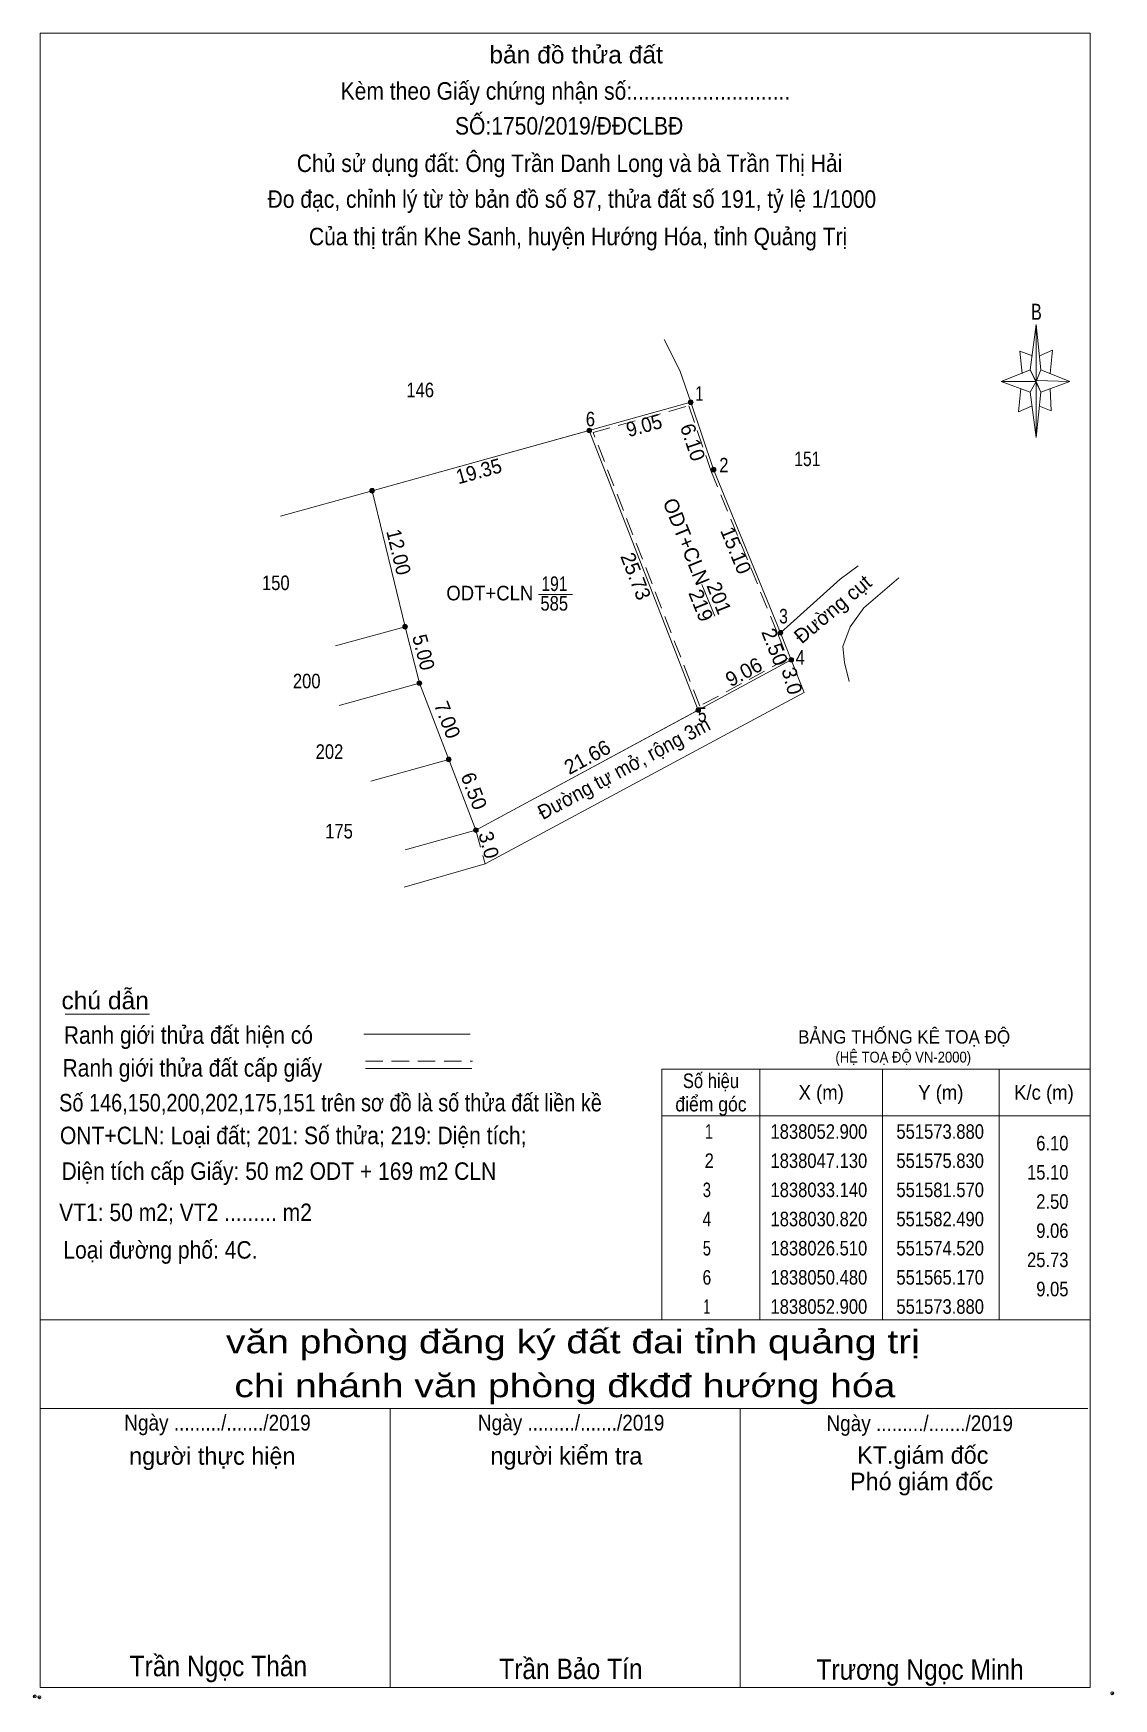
# Model space of a CAD drawing. Header units: metres. Extents: x 551221 to 551688, y 1838003 to 1838237.
# Drawn here: x 551364.1 to 551456.7, y 1838074.2 to 1838217 of the extents above; entities that cross this region are included whole.
import ezdxf
from ezdxf.enums import TextEntityAlignment as Align

# ---------------------------------------------------------------- set-up
doc = ezdxf.new("R2010")
doc.units = ezdxf.units.M
doc.header["$LTSCALE"] = 0.5
doc.header["$PDMODE"] = 32
doc.header["$PDSIZE"] = 0.25
doc.linetypes.add('MEDIUM_DASHED', pattern=[4.5, 3, -1.5])
for name, color, linetype, lineweight in [('1', 7, 'Continuous', 13), ('10', 7, 'Continuous', 13), ('17', 7, 'Continuous', 13), ('22', 7, 'Continuous', 13), ('5', 7, 'Continuous', 13), ('6', 7, 'Continuous', 13), ('63', 7, 'Continuous', 13)]:
    doc.layers.add(name, color=color, linetype=linetype, lineweight=lineweight)

msp = doc.modelspace()

# ---------------------------------------------------------------- texts
at = {"layer": '1'}
for s, height, width, p in [('BẢNG THỐNG KÊ TOẠ ĐỘ ', 1.15, 0.95, (551429.69, 1838130.38)), ('(HỆ TOẠ ĐỘ VN-2000)', 0.93, 0.9, (551432.89, 1838128.76))]:
    msp.add_text(s, height=height, dxfattribs=dict(at, width=width)).set_placement(p)
at = {"layer": '10'}
for s, width, p in [('146', 0.85, (551397.295, 1838185.79)), ('151', 0.8, (551430.48, 1838179.89)), ('ODT+CLN', 0.95, (551403.26, 1838168.38)), ('191', 0.8, (551408.8, 1838169.18)), ('585', 0.85, (551408.785, 1838167.5))]:
    msp.add_text(s, height=1.25, dxfattribs=dict(at, width=width)).set_placement(p, align=Align.CENTER)
for s, rotation, p in [('ODT+CLN', 291.966, (551419.5287, 1838173.1838)), ('201', 291.966, (551422.3368, 1838168.3488)), ('219', 291.966, (551420.781, 1838167.7188)), ('3.0', 285.473, (551428.5637, 1838161.3067)), ('3.0', 285.473, (551402.5737, 1838147.2467))]:
    msp.add_text(s, height=1.25, rotation=rotation, dxfattribs=at).set_placement(p, align=Align.CENTER)
at = {"layer": '5'}
for s, height, width, p in [('bản đồ thửa đất', 1.5, 1.05, (551410.66, 1838214.41)), ('Kèm theo Giấy chứng nhận số:...........................', 1.5, 0.9, (551409.74, 1838211.3)), ('SỐ:1750/2019/ĐĐCLBĐ', 1.5, 0.9, (551410.06, 1838208.31)), ('Chủ sử dụng đất: Ông Trần Danh Long và bà Trần Thị Hải', 1.5, 0.9, (551410.1, 1838205.1)), ('Đo đạc, chỉnh lý từ tờ bản đồ số 87, thửa đất số 191, tỷ lệ 1/1000 ', 1.5, 0.9, (551410.545, 1838202.03)), ('Của thị trấn Khe Sanh, huyện Hướng Hóa, tỉnh Quảng Trị', 1.5, 0.9, (551410.83, 1838198.82)), ('B', 1.378, 0.75, (551450.12, 1838192.43)), ('văn phòng đăng ký đất đai tỉnh quảng trị', 2, 1.25, (551410.385, 1838103.83)), ('chi nhánh văn phòng đkđđ hướng hóa', 2, 1.25, (551409.695, 1838100.07)), ('Ngày ........./......./2019', 1.35, 0.9, (551379.915, 1838097.21)), ('Ngày ........./......./2019', 1.35, 0.9, (551410.235, 1838097.21)), ('Ngày ........./......./2019', 1.35, 0.9, (551440.115, 1838097.16)), ('Trần Ngọc Thân', 1.75, 0.9, (551379.99, 1838076.15)), ('Trần Bảo Tín', 1.75, 0.9, (551410.21, 1838075.91)), ('Trương Ngọc Minh', 1.75, 0.9, (551440.145, 1838075.85))]:
    msp.add_text(s, height=height, dxfattribs=dict(at, width=width)).set_placement(p, align=Align.CENTER)
for s, p in [('người thực hiện', (551379.47, 1838094.28)), ('người kiểm tra', (551409.825, 1838094.3)), ('KT.giám đốc', (551440.375, 1838094.36)), ('Phó giám đốc', (551440.27, 1838092.1))]:
    msp.add_text(s, height=1.5, dxfattribs=at).set_placement(p, align=Align.CENTER)
at = {"layer": '6'}
for s, width, p in [('chú dẫn', 1.05, (551366.54, 1838133.33)), ('Ranh giới thửa đất hiện có ', 0.9, (551366.74, 1838130.37)), ('Ranh giới thửa đất cấp giấy', 0.9, (551366.63, 1838127.55)), ('Số 146,150,200,202,175,151 trên sơ đồ là số thửa đất liền kề', 0.85, (551366.34, 1838124.57)), ('ONT+CLN: Loại đất; 201: Số thửa; 219: Diện tích;', 0.9, (551366.41, 1838121.76)), ('Diện tích cấp Giấy: 50 m2 ODT + 169 m2 CLN', 0.9, (551366.54, 1838118.7)), ('VT1: 50 m2; VT2 ......... m2', 0.9, (551366.34, 1838115.17)), ('Loại đường phố: 4C.', 0.9, (551366.7, 1838111.95))]:
    msp.add_text(s, height=1.5, dxfattribs=dict(at, width=width)).set_placement(p)
at = {"layer": '63'}
for s, width, p in [(' 1', 0.75, (551421.57, 1838185.49)), (' 6', 0.85, (551412.28, 1838183.3)), (' 2', 0.85, (551423.72, 1838179.35)), (' 150', 0.85, (551386.1, 1838169.26)), (' 3', 0.8, (551428.81, 1838166.4)), (' 4', 0.85, (551430.27, 1838162.86)), (' 200', 0.85, (551388.75, 1838160.84)), (' 5', 0.8, (551421.84, 1838157.96)), (' 202', 0.85, (551390.7, 1838154.79)), (' 175', 0.85, (551391.52, 1838147.97)), ('6.10', 0.85, (551452.87, 1838121.22)), ('15.10', 0.85, (551452.87, 1838118.72)), ('2.50', 0.85, (551452.87, 1838116.22)), ('9.06', 0.85, (551452.87, 1838113.72)), ('25.73', 0.85, (551452.87, 1838111.22)), ('9.05', 0.85, (551452.87, 1838108.72))]:
    msp.add_text(s, height=1.25, dxfattribs=dict(at, width=width)).set_placement(p, align=Align.RIGHT)
at = {"layer": '63', "width": 0.95}
for s, rotation, p in [('9.05', 15.528, (551416.6477, 1838182.7761)), ('19.35', 15.497, (551402.483, 1838178.8549)), ('12.00', 283.596, (551394.8427, 1838172.3769)), ('5.00', 284.37, (551396.9781, 1838163.7751)), ('Đường tự mở, rộng 3m', 28.34, (551415.0533, 1838153.4417))]:
    msp.add_text(s, height=1.25, rotation=rotation, dxfattribs=at).set_placement(p, align=Align.CENTER)
at = {"layer": '63'}
for s, rotation, p in [('6.10', 288.673, (551420.0687, 1838181.7351)), ('15.10', 292.308, (551423.7868, 1838172.4322)), ('25.73', 291.309, (551415.1864, 1838170.2221)), ('Đường cụt', 39.927, (551433.0539, 1838167.1492)), ('2.50', 291.631, (551427.1105, 1838164.1604)), ('9.06', 28.404, (551425.3327, 1838161.6889)), ('7.00', 291.026, (551399.0403, 1838157.9142)), ('21.66', 28.34, (551411.9133, 1838154.3912)), ('6.50', 291, (551401.3196, 1838151.814))]:
    msp.add_text(s, height=1.25, rotation=rotation, dxfattribs=at).set_placement(p, align=Align.CENTER)
for s, width, p in [('Số hiệu', 0.85, (551422.22, 1838126.57)), ('X (m)', 0.95, (551431.67, 1838125.57)), ('Y (m)', 0.95, (551441.925, 1838125.57)), ('K/c (m)', 0.95, (551450.765, 1838125.57)), ('điểm góc', 0.9, (551422.22, 1838124.57)), (' 1', 0.75, (551421.87, 1838122.22)), ('1838052.900', 0.85, (551431.47, 1838122.22)), ('551573.880', 0.85, (551441.87, 1838122.22)), (' 2', 0.85, (551421.875, 1838119.72)), ('1838047.130', 0.85, (551431.47, 1838119.72)), ('551575.830', 0.85, (551441.87, 1838119.72)), ('3', 0.75, (551421.87, 1838117.22)), ('1838033.140', 0.85, (551431.47, 1838117.22)), ('551581.570', 0.85, (551441.87, 1838117.22)), ('4', 0.8, (551421.875, 1838114.72)), ('1838030.820', 0.85, (551431.47, 1838114.72)), ('551582.490', 0.85, (551441.87, 1838114.72)), ('5', 0.75, (551421.87, 1838112.22)), ('1838026.510', 0.85, (551431.47, 1838112.22)), ('551574.520', 0.85, (551441.87, 1838112.22)), ('6', 0.8, (551421.87, 1838109.72)), ('1838050.480', 0.85, (551431.47, 1838109.72)), ('551565.170', 0.85, (551441.87, 1838109.72)), ('1', 0.65, (551421.865, 1838107.22)), ('1838052.900', 0.85, (551431.47, 1838107.22)), ('551573.880', 0.85, (551441.87, 1838107.22))]:
    msp.add_text(s, height=1.25, dxfattribs=dict(at, width=width)).set_placement(p, align=Align.CENTER)

# ---------------------------------------------------------------- hatches: boundary and pattern name
at = {"layer": '63'}
for points in [[(551420.69, 1838185.36, 1), (551420.29, 1838185.36, 1)], [(551411.98, 1838182.94, 1), (551411.58, 1838182.94, 1)], [(551422.64, 1838179.59, 1), (551422.24, 1838179.59, 1)], [(551393.37, 1838177.78, 1), (551392.97, 1838177.78, 1)], [(551396.19, 1838166.12, 1), (551395.79, 1838166.12, 1)], [(551428.38, 1838165.6, 1), (551427.98, 1838165.6, 1)], [(551429.3, 1838163.28, 1), (551428.9, 1838163.28, 1)], [(551397.43, 1838161.28, 1), (551397.03, 1838161.28, 1)], [(551421.33, 1838158.97, 1), (551420.93, 1838158.97, 1)], [(551399.94, 1838154.75, 1), (551399.54, 1838154.75, 1)], [(551402.27, 1838148.68, 1), (551401.87, 1838148.68, 1)]]:
    msp.add_hatch(color=256, dxfattribs=at).paths.add_polyline_path(points)

# ---------------------------------------------------------------- linework, layer by layer
at = {"layer": '1', "linetype": 'MEDIUM_DASHED'}
msp.add_lwpolyline([(551420.33, 1838185.06), (551422.21, 1838179.5), (551427.95, 1838165.51), (551428.79, 1838163.39), (551421.26, 1838159.32), (551412.11, 1838182.77)], close=True, dxfattribs=at)
at = {"layer": '1'}
msp.add_lwpolyline([(551411.78, 1838182.94), (551421.13, 1838158.97), (551402.07, 1838148.69), (551399.74, 1838154.75), (551397.23, 1838161.28), (551395.99, 1838166.12), (551393.17, 1838177.78)], close=True, dxfattribs=at)
at = {"layer": '10'}
for p, q in [((551418.2, 1838190.75), (551419.56, 1838188.09)), ((551393.17, 1838177.78), (551385.32, 1838175.6)), ((551421.45, 1838169.73), (551422.54, 1838167.02)), ((551407.43, 1838168.87), (551410.36, 1838168.87)), ((551390.03, 1838164.47), (551395.99, 1838166.12)), ((551429.1, 1838163.28), (551430.22, 1838160.49)), ((551390.34, 1838159.37), (551397.23, 1838161.28)), ((551393.05, 1838152.89), (551399.74, 1838154.75)), ((551395.99, 1838146.99), (551402.07, 1838148.68)), ((551395.91, 1838143.8), (551402.87, 1838145.79))]:
    msp.add_line(p, q, dxfattribs=at)
at = {"layer": '10', "linetype": 'MEDIUM_DASHED'}
msp.add_line((551402.07, 1838148.68), (551402.87, 1838145.79), dxfattribs=at)
at = {"layer": '10'}
for points in [[(551419.56, 1838188.09), (551420.49, 1838185.36), (551393.17, 1838177.78)], [(551420.49, 1838185.36), (551422.44, 1838179.59), (551428.18, 1838165.6)], [(551393.17, 1838177.78), (551395.99, 1838166.12), (551397.23, 1838161.28), (551399.74, 1838154.75)], [(551434.85, 1838171.35), (551433.29, 1838170.2), (551428.18, 1838165.6)], [(551399.74, 1838154.75), (551402.07, 1838148.68), (551429.1, 1838163.28), (551428.18, 1838165.6)], [(551402.87, 1838145.79), (551415.95, 1838152.82), (551430.22, 1838160.49)]]:
    msp.add_lwpolyline(points, dxfattribs=at)
at = {"layer": '17'}
msp.add_line((551366.85, 1838132.92), (551374.09, 1838132.92), dxfattribs=at)
at = {"layer": '22'}
msp.add_lwpolyline([(551438.33, 1838170.3), (551435.32, 1838167.75), (551434.16, 1838166.12), (551433.53, 1838164.43), (551433.67, 1838163.05), (551434.06, 1838161.41)], dxfattribs=at)
at = {"layer": '5'}
for p, q in [((551449.59, 1838188.13), (551450.09, 1838192.03)), ((551450.49, 1838188.13), (551452.99, 1838187.13)), ((551449.59, 1838186.23), (551447.09, 1838187.13)), ((551451.29, 1838186.53), (551451.39, 1838184.63)), ((551450.49, 1838186.23), (551450.09, 1838182.33)), ((551451.39, 1838184.63), (551450.39, 1838185.03)), ((551364.72, 1838106.69), (551454.72, 1838106.69)), ((551364.72, 1838099.09), (551454.52, 1838099.09)), ((551364.72, 1838099.09), (551454.52, 1838099.09)), ((551364.72, 1838099.09), (551454.52, 1838099.09)), ((551394.72, 1838075.19), (551394.72, 1838099.09)), ((551424.72, 1838075.19), (551424.72, 1838099.09))]:
    msp.add_line(p, q, dxfattribs=at)
for points in [[(551364.72, 1838216.99), (551454.72, 1838216.99), (551454.72, 1838075.19), (551364.72, 1838075.19)], [(551450.09, 1838192.03), (551450.49, 1838188.13), (551450.09, 1838187.13)], [(551450.09, 1838187.13), (551447.09, 1838187.13), (551449.59, 1838188.13), (551450.49, 1838186.23), (551452.99, 1838187.13), (551450.09, 1838187.23)], [(551450.09, 1838187.13), (551450.09, 1838182.33), (551449.59, 1838186.23)]]:
    msp.add_lwpolyline(points, close=True, dxfattribs=at)
for points in [[(551449.79, 1838189.33), (551448.69, 1838189.73), (551448.89, 1838187.83)], [(551450.39, 1838189.33), (551451.49, 1838189.83), (551451.29, 1838187.83)], [(551450.09, 1838187.13), (551449.59, 1838188.13), (551447.09, 1838187.13)], [(551448.79, 1838186.53), (551448.59, 1838184.53), (551449.69, 1838185.03)], [(551450.09, 1838187.13), (551450.49, 1838186.23), (551452.99, 1838187.13)], [(551454.72, 1838075.19), (551364.72, 1838075.19), (551364.72, 1838099.09)]]:
    msp.add_lwpolyline(points, dxfattribs=at)
for p in [(551364.25, 1838074.42), (551364.65, 1838074.35)]:
    msp.add_point(p, dxfattribs=at)
at = {"layer": '6'}
for p, q in [((551392.45, 1838131.18), (551401.59, 1838131.18)), ((551392.59, 1838128.25), (551401.73, 1838128.25))]:
    msp.add_line(p, q, dxfattribs=at)
at = {"layer": '6', "linetype": 'MEDIUM_DASHED'}
msp.add_line((551392.59, 1838128.87), (551401.79, 1838128.87), dxfattribs=at)
at = {"layer": '6'}
msp.add_point((551456.62, 1838074.69), dxfattribs=at)
at = {"layer": '63'}
for p, q in [((551411.78, 1838182.94), (551421.13, 1838158.97)), ((551426.42, 1838128.19), (551426.42, 1838106.69)), ((551436.92, 1838128.19), (551436.92, 1838106.69)), ((551446.92, 1838128.19), (551446.92, 1838106.69)), ((551418.02, 1838124.19), (551454.72, 1838124.19))]:
    msp.add_line(p, q, dxfattribs=at)
msp.add_lwpolyline([(551418.02, 1838128.19), (551454.72, 1838128.19), (551454.72, 1838106.69), (551418.02, 1838106.69)], close=True, dxfattribs=at)
for centre in [(551420.49, 1838185.36), (551411.78, 1838182.94), (551422.44, 1838179.59), (551393.17, 1838177.78), (551395.99, 1838166.12), (551428.18, 1838165.6), (551429.1, 1838163.28), (551397.23, 1838161.28), (551421.13, 1838158.97), (551399.74, 1838154.75), (551402.07, 1838148.68)]:
    msp.add_circle(centre, 0.2, dxfattribs=at)

msp.set_redraw_order([(e.dxf.handle, doc.entitydb.next_handle()) for e in msp.query("TEXT MTEXT ATTDEF DIMENSION ARC_DIMENSION")])  # texts and dimensions are drawn at this point

doc.saveas('drawing.dxf')
